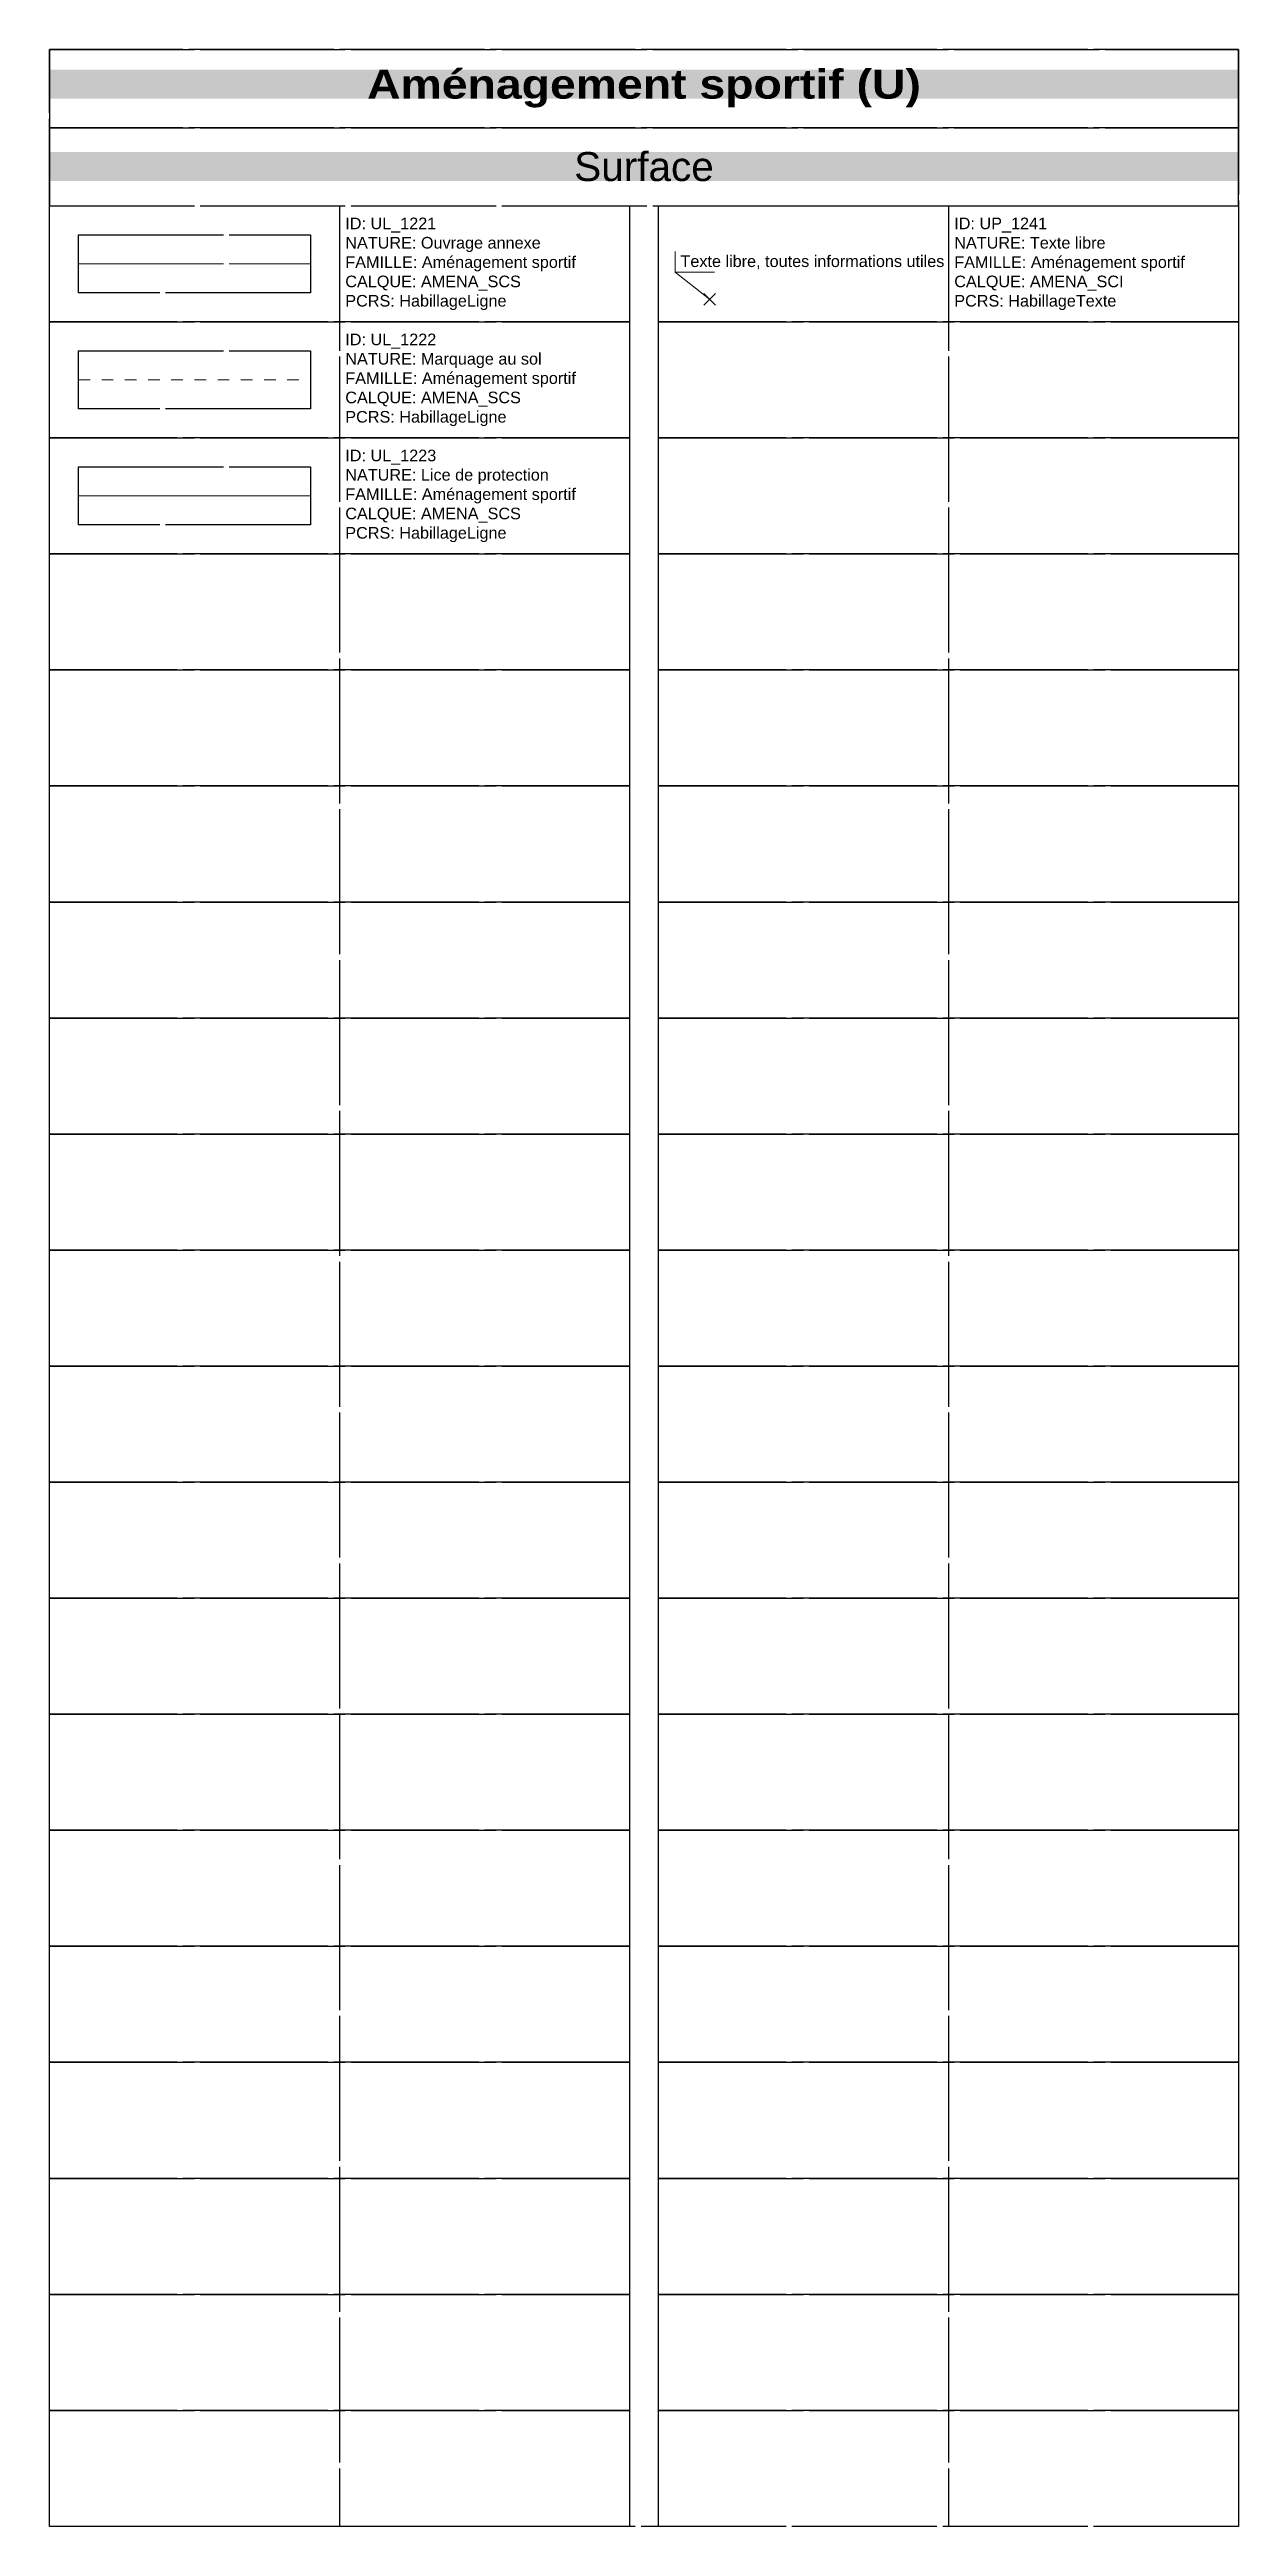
# Model space of a CAD drawing. Header units: metres. Extents: x 3067 to 3319, y 1703 to 1914.
# Drawn here: x 3130.05 to 3150.55, y 1703.17 to 1745.87 of the extents above; entities that cross this region are included whole.
import ezdxf

# ---------------------------------------------------------------- set-up
doc = ezdxf.new("R2010")
doc.units = ezdxf.units.M
doc.header["$PDMODE"] = 3
doc.header["$PDSIZE"] = 0.1
for name, pattern in [('Socle_Continu', [2.5, 2.5, 0]), ('UL_1221', [2.5, 2.5, 0]), ('UL_1222', [0.4, 0.2, -0.2])]:
    doc.linetypes.add(name, pattern=pattern)
doc.layers.get('0').update_dxf_attribs({"lineweight": 30})
doc.layers.add('1', color=7, linetype='Socle_Continu', lineweight=30)
doc.layers.add('2', color=7, linetype='Socle_Continu', lineweight=30)
doc.layers.add('AMENA_SCI', color=110, linetype='Socle_Continu', lineweight=13, true_color=0x00ff7f)
doc.layers.add('AMENA_SCS', color=110, linetype='Socle_Continu', lineweight=13, true_color=0x00ff7f)
doc.styles.get("Standard").update_dxf_attribs({"font": 'arial.ttf'})
doc.styles.add('Style_1', font='WINGDNG2.TTF')
doc.linetypes.add('UL_1223', pattern='A,0.5,0,["§",Style_1,S=0.1,R=0,X=0.2,Y=-0.065],0.5', length=1)

msp = doc.modelspace()

# ---------------------------------------------------------------- texts
at = {"linetype": 'Socle_Continu', "char_height": 0.5, "width": 20.5, "attachment_point": 5, "bg_fill": 1, "box_fill_scale": 1, "bg_fill_transparency": 0}
for s, insert, bg_fill_color in [('{\\fArial Black|b0|i0|c0|p34;\\C256;\\c16777215;Aménagement sportif (U)}', (3140.299, 1745.192), 110), ('\\pxqc;Surface', (3140.299, 1743.845), 254)]:
    msp.add_mtext(s, dxfattribs=dict(at, insert=insert, bg_fill_color=bg_fill_color))
at = {"linetype": 'Socle_Continu', "char_height": 0.2, "width": 4.9, "attachment_point": 4}
for s, insert in [('ID: UL_1221\\PNATURE: Ouvrage annexe\\PFAMILLE: Aménagement sportif\\PCALQUE: AMENA_SCS\\PPCRS: HabillageLigne', (3135.149, 1742.172)), ('ID: UP_1241\\PNATURE: Texte libre\\PFAMILLE: Aménagement sportif\\PCALQUE: AMENA_SCI\\PPCRS: HabillageTexte', (3145.649, 1742.172)), ('ID: UL_1222\\PNATURE: Marquage au sol\\PFAMILLE: Aménagement sportif\\PCALQUE: AMENA_SCS\\PPCRS: HabillageLigne', (3135.149, 1740.172)), ('ID: UL_1223\\PNATURE: Lice de protection\\PFAMILLE: Aménagement sportif\\PCALQUE: AMENA_SCS\\PPCRS: HabillageLigne', (3135.149, 1738.172))]:
    msp.add_mtext(s, dxfattribs=dict(at, insert=insert))

# ---------------------------------------------------------------- blocks, each defined once
blk = doc.blocks.new('*U63')
at = {"layer": 'AMENA_SCI', "linetype": 'Socle_Continu'}
blk.add_line((-0.592, 0.467), (0, 0), dxfattribs=at)
at = {"layer": 'AMENA_SCI', "linetype": 'Socle_Continu', "flags": 128}
blk.add_lwpolyline([(0.081, 0.467), (-0.592, 0.467), (-0.592, 0.824)], dxfattribs=at)
at = {"layer": 'AMENA_SCI', "linetype": 'Socle_Continu'}
blk.add_point((0, 0), dxfattribs=at)
blk.add_attdef('TXT', (-0.503, 0.555), '', height=0.2, dxfattribs=at)
at = {"layer": 'AMENA_SCI', "linetype": 'Socle_Continu', "flags": 9}
for tag, p in [('NATURE', (1.967, -0.177)), ('ID', (1.967, 0.144)), ('FAMILLE', (1.967, -0.499)), ('CALQUE', (1.967, -0.82)), ('PCRS', (1.967, -1.141))]:
    blk.add_attdef(tag, p, '', height=0.2, dxfattribs=at)

# ---------------------------------------------------------------- linework, layer by layer
at = {"linetype": 'Socle_Continu'}
for p, q in [((3135.049, 1743.172), (3135.049, 1703.172)), ((3145.549, 1743.172), (3145.549, 1703.172)), ((3145.549, 1743.172), (3145.549, 1703.172))]:
    msp.add_line(p, q, dxfattribs=at)
for points in [[(3130.049, 1744.519), (3150.549, 1744.519), (3150.549, 1745.866), (3130.049, 1745.866)], [(3130.049, 1743.172), (3150.549, 1743.172), (3150.549, 1744.519), (3130.049, 1744.519)], [(3130.049, 1743.172), (3140.049, 1743.172), (3140.049, 1741.172), (3130.049, 1741.172)], [(3140.549, 1743.172), (3150.549, 1743.172), (3150.549, 1741.172), (3140.549, 1741.172)], [(3130.049, 1741.172), (3140.049, 1741.172), (3140.049, 1739.172), (3130.049, 1739.172)], [(3140.549, 1741.172), (3150.549, 1741.172), (3150.549, 1739.172), (3140.549, 1739.172)], [(3130.049, 1739.172), (3140.049, 1739.172), (3140.049, 1737.172), (3130.049, 1737.172)], [(3140.549, 1739.172), (3150.549, 1739.172), (3150.549, 1737.172), (3140.549, 1737.172)], [(3130.049, 1737.172), (3140.049, 1737.172), (3140.049, 1735.172), (3130.049, 1735.172)], [(3140.549, 1737.172), (3150.549, 1737.172), (3150.549, 1735.172), (3140.549, 1735.172)], [(3130.049, 1735.172), (3140.049, 1735.172), (3140.049, 1733.172), (3130.049, 1733.172)], [(3140.549, 1735.172), (3150.549, 1735.172), (3150.549, 1733.172), (3140.549, 1733.172)], [(3130.049, 1733.172), (3140.049, 1733.172), (3140.049, 1731.172), (3130.049, 1731.172)], [(3140.549, 1733.172), (3150.549, 1733.172), (3150.549, 1731.172), (3140.549, 1731.172)], [(3130.049, 1731.172), (3140.049, 1731.172), (3140.049, 1729.172), (3130.049, 1729.172)], [(3140.549, 1731.172), (3150.549, 1731.172), (3150.549, 1729.172), (3140.549, 1729.172)], [(3130.049, 1729.172), (3140.049, 1729.172), (3140.049, 1727.172), (3130.049, 1727.172)], [(3140.549, 1729.172), (3150.549, 1729.172), (3150.549, 1727.172), (3140.549, 1727.172)], [(3130.049, 1727.172), (3140.049, 1727.172), (3140.049, 1725.172), (3130.049, 1725.172)], [(3140.549, 1727.172), (3150.549, 1727.172), (3150.549, 1725.172), (3140.549, 1725.172)], [(3130.049, 1725.172), (3140.049, 1725.172), (3140.049, 1723.172), (3130.049, 1723.172)], [(3140.549, 1725.172), (3150.549, 1725.172), (3150.549, 1723.172), (3140.549, 1723.172)], [(3130.049, 1723.172), (3140.049, 1723.172), (3140.049, 1721.172), (3130.049, 1721.172)], [(3140.549, 1723.172), (3150.549, 1723.172), (3150.549, 1721.172), (3140.549, 1721.172)], [(3130.049, 1721.172), (3140.049, 1721.172), (3140.049, 1719.172), (3130.049, 1719.172)], [(3140.549, 1721.172), (3150.549, 1721.172), (3150.549, 1719.172), (3140.549, 1719.172)], [(3130.049, 1719.172), (3140.049, 1719.172), (3140.049, 1717.172), (3130.049, 1717.172)], [(3140.549, 1719.172), (3150.549, 1719.172), (3150.549, 1717.172), (3140.549, 1717.172)], [(3130.049, 1717.172), (3140.049, 1717.172), (3140.049, 1715.172), (3130.049, 1715.172)], [(3140.549, 1717.172), (3150.549, 1717.172), (3150.549, 1715.172), (3140.549, 1715.172)], [(3130.049, 1715.172), (3140.049, 1715.172), (3140.049, 1713.172), (3130.049, 1713.172)], [(3140.549, 1715.172), (3150.549, 1715.172), (3150.549, 1713.172), (3140.549, 1713.172)], [(3130.049, 1713.172), (3140.049, 1713.172), (3140.049, 1711.172), (3130.049, 1711.172)], [(3140.549, 1713.172), (3150.549, 1713.172), (3150.549, 1711.172), (3140.549, 1711.172)], [(3130.049, 1711.172), (3140.049, 1711.172), (3140.049, 1709.172), (3130.049, 1709.172)], [(3140.549, 1711.172), (3150.549, 1711.172), (3150.549, 1709.172), (3140.549, 1709.172)], [(3130.049, 1709.172), (3140.049, 1709.172), (3140.049, 1707.172), (3130.049, 1707.172)], [(3140.549, 1709.172), (3150.549, 1709.172), (3150.549, 1707.172), (3140.549, 1707.172)], [(3130.049, 1707.172), (3140.049, 1707.172), (3140.049, 1705.172), (3130.049, 1705.172)], [(3140.549, 1707.172), (3150.549, 1707.172), (3150.549, 1705.172), (3140.549, 1705.172)], [(3130.049, 1705.172), (3140.049, 1705.172), (3140.049, 1703.172), (3130.049, 1703.172)], [(3140.549, 1705.172), (3150.549, 1705.172), (3150.549, 1703.172), (3140.549, 1703.172)]]:
    msp.add_lwpolyline(points, close=True, dxfattribs=at)
at = {"layer": '1', "color": 110, "linetype": 'Socle_Continu', "true_color": 0x00ff7f}
msp.add_lwpolyline([(3130.049, 1745.866), (3150.549, 1745.866), (3150.549, 1703.172), (3130.049, 1703.172)], close=True, dxfattribs=at)
at = {"layer": '2', "linetype": 'Socle_Continu'}
for points in [[(3130.549, 1742.672), (3134.549, 1742.672), (3134.549, 1741.672), (3130.549, 1741.672)], [(3130.549, 1740.672), (3134.549, 1740.672), (3134.549, 1739.672), (3130.549, 1739.672)], [(3130.549, 1738.672), (3134.549, 1738.672), (3134.549, 1737.672), (3130.549, 1737.672)]]:
    msp.add_lwpolyline(points, close=True, dxfattribs=at)
at = {"layer": 'AMENA_SCS', "linetype": 'UL_1221', "flags": 128}
msp.add_lwpolyline([(3130.549, 1742.172), (3134.549, 1742.172)], dxfattribs=at)
at = {"layer": 'AMENA_SCS', "linetype": 'UL_1222', "flags": 128}
msp.add_lwpolyline([(3130.549, 1740.172), (3134.549, 1740.172)], dxfattribs=at)
at = {"layer": 'AMENA_SCS', "linetype": 'UL_1223', "flags": 128}
msp.add_lwpolyline([(3130.549, 1738.172), (3134.549, 1738.172)], dxfattribs=at)

# ---------------------------------------------------------------- block references
at = {"layer": 'AMENA_SCI', "linetype": 'Socle_Continu'}
msp.add_blockref('*U63', (3141.431, 1741.562), dxfattribs=at).add_auto_attribs({'TXT': 'Texte libre, toutes informations utiles'})

msp.set_redraw_order([(e.dxf.handle, doc.entitydb.next_handle()) for e in msp.query("TEXT MTEXT ATTDEF DIMENSION ARC_DIMENSION")])  # texts and dimensions are drawn at this point

doc.saveas('drawing.dxf')
